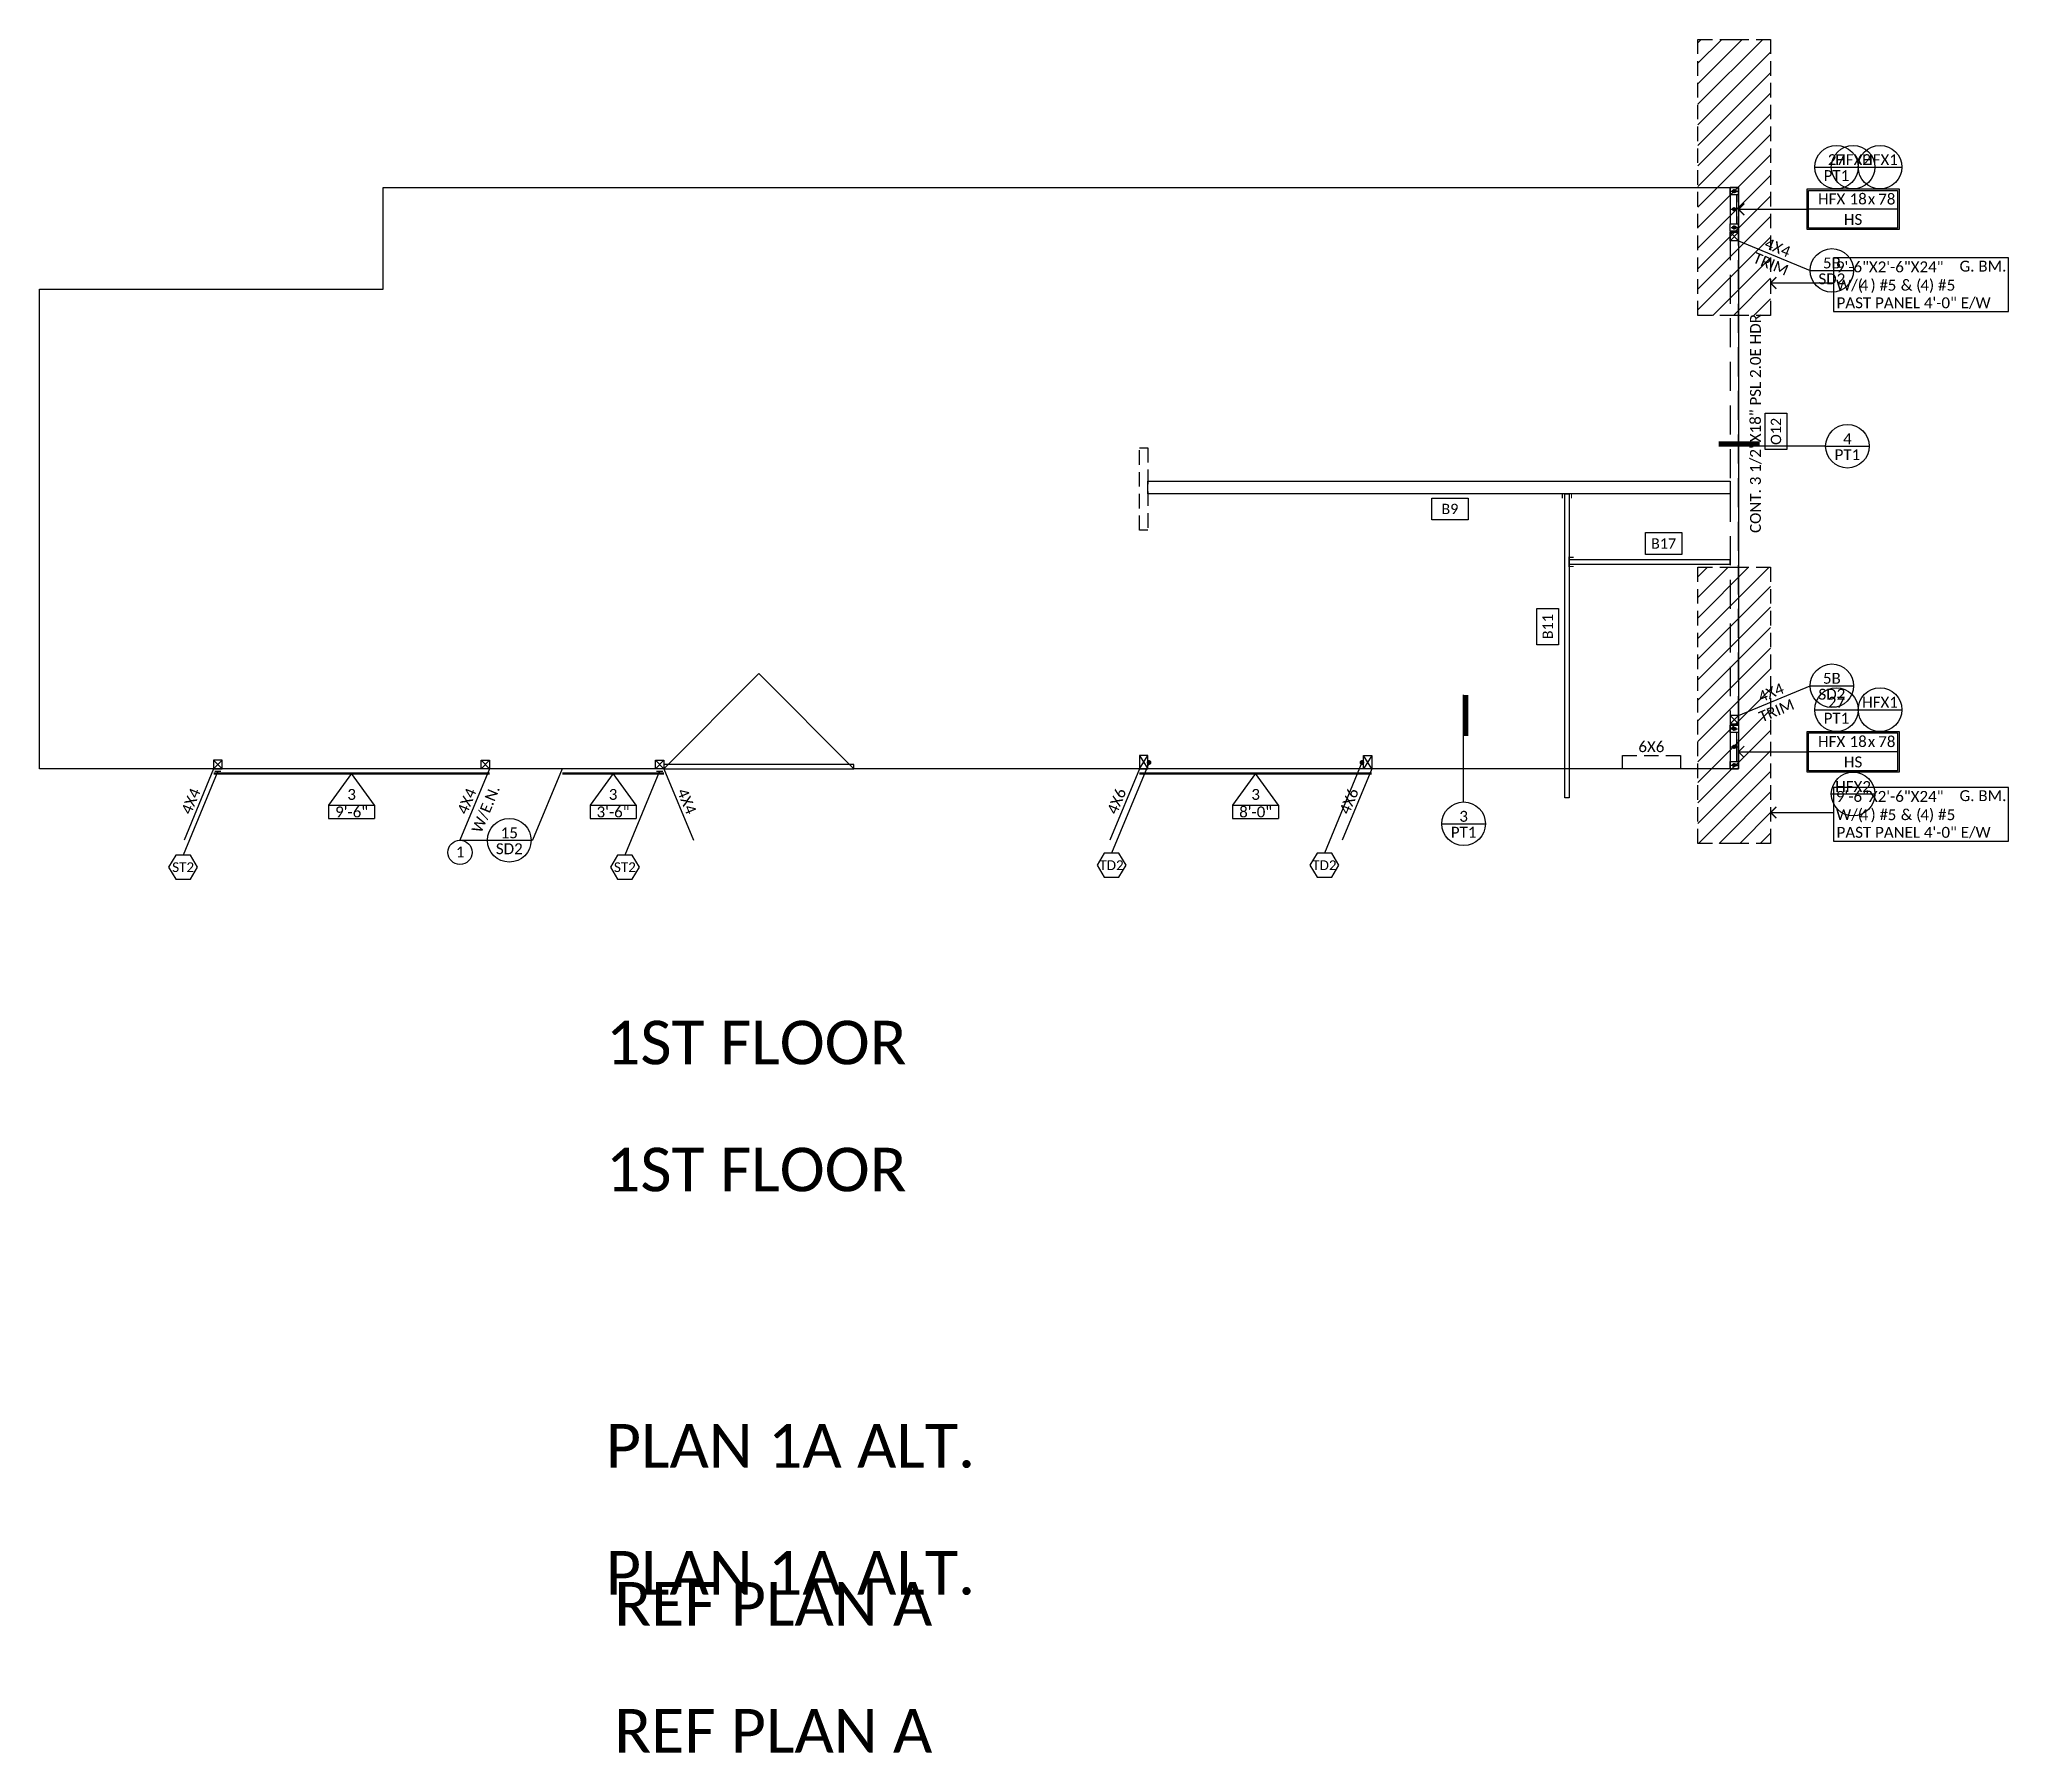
# Model space of a CAD drawing. Header units: inches. Extents: x -4772 to 8114, y -459 to 2752.
# Drawn here: x 3518 to 4331, y 1503 to 2210 of the extents above; entities that cross this region are included whole.
import ezdxf
from ezdxf.enums import TextEntityAlignment as Align

# ---------------------------------------------------------------- set-up
doc = ezdxf.new("R2010")
doc.units = ezdxf.units.IN
doc.header["$LTSCALE"] = 24
doc.header["$MEASUREMENT"] = 0
for name, pattern in [('DASHDOT2', [12.7, 6.35, -3.175, 0, -3.175]), ('DASHED', [0.75, 0.5, -0.25]), ('DASHED2', [0.375, 0.25, -0.125])]:
    doc.linetypes.add(name, pattern=pattern)
for name, color, linetype in [('FNDN_FTNG', 4, 'DASHED2'), ('FNDN_REV_1', 2, 'Continuous'), ('FNDN_SLAB', 6, 'Continuous'), ('FNDN_TEXT', 2, 'Continuous'), ('FRAME_BEAM', 5, 'Continuous'), ('FRAME_DROP', 5, 'DASHED'), ('FRAME_HDR', 70, 'Continuous'), ('FRAME_POST', 4, 'Continuous'), ('FRAME_SWALL', 3, 'SWALL'), ('FRAME_SWTXT', 2, 'Continuous'), ('FRAME_TEXT', 2, 'Continuous')]:
    doc.layers.add(name, color=color, linetype=linetype)
doc.styles.add('ARC-TEXT', font='CALIBRI.TTF', dxfattribs={"height": 4.5})
doc.linetypes.add('SWALL', pattern='A,0.25,0.25,["//",ARC-TEXT,S=0.015,R=0,X=0.01,Y=0.01],0.25', length=0.75)
doc.dimstyles.new('post tension', dxfattribs={"dimscale": 48, "dimtxt": 4.5, "dimasz": 0.09375, "dimexe": 0.09375, "dimexo": 0.09375, "dimgap": 0.03125, "dimtad": 1, "dimdec": 4, "dimzin": 3, "dimdsep": 46, "dimlunit": 4, "dimtxsty": 'ARC-TEXT', "dimblk": 'OPEN90', "dimcen": 0.0625, "dimclrd": 1, "dimclre": 2, "dimclrt": 2, "dimadec": 0, "dimazin": 0, "dimtfac": 1, "dimtdec": 4, "dimtmove": 2, "dimatfit": 0, "dimldrblk": 'LEADER-ARROW', "dimfxl": 1, "dimfrac": 2, "dimtzin": 3, "dimarcsym": 0})

msp = doc.modelspace()

# ---------------------------------------------------------------- texts
at = {"layer": 'FNDN_TEXT', "style": 'ARC-TEXT'}
for s, p in [('1ST FLOOR', (3751.96026, 1734.79247)), ('PLAN 1A ALT.', (3751.96026, 1568.26286)), ('REF PLAN A', (3755.41862, 1503.02648))]:
    msp.add_text(s, height=18, dxfattribs=at).set_placement(p)
at = {"layer": 'FRAME_TEXT', "style": 'ARC-TEXT'}
for s, rotation, p in [('4X4', 337.5, (4234.68242, 2121.1895)), ('TRIM', 337.5, (4231.86983, 2114.39931)), ('CONT. 3 1/2"X18" PSL 2.0E HDR', 90, (4230.48683, 2051.84504)), ('4X4', 22.5, (4234.68242, 1937.43537)), ('TRIM', 22.5, (4236.96704, 1930.00453)), ('4X4', 67.5, (3583.77741, 1894.53036)), ('4X4', 67.5, (3697.79213, 1894.53036)), ('W/E.N.', 67.5, (3705.60889, 1891.29255)), ('4X4', 292.5, (3782.05257, 1894.49518)), ('4X6', 67.5, (3966.27741, 1894.53036)), ('4X6', 67.5, (4062.27741, 1894.53036))]:
    msp.add_text(s, height=4.5, rotation=rotation, dxfattribs=at).set_placement(p, align=Align.BOTTOM_CENTER)
msp.add_text('6X6', height=4.5, dxfattribs=at).set_placement((4183.90035, 1914.81243), align=Align.BOTTOM_CENTER)
for s, p in [('1ST FLOOR', (3751.96026, 1787.23085)), ('PLAN 1A ALT.', (3751.96026, 1620.70125)), ('REF PLAN A', (3755.41862, 1555.46486))]:
    msp.add_text(s, height=18, dxfattribs=at).set_placement(p)

# ---------------------------------------------------------------- blocks, each defined once
blk = doc.blocks.new('TEC_BM')
blk.add_lwpolyline([(-7.5, 4.5), (7.5, 4.5), (7.5, -4.5), (-7.5, -4.5), (-7.5, 4.5)])
at = {"style": 'ARC-TEXT', "width": 1.00018}
blk.add_attdef('BM', text='', height=4.27, dxfattribs=at).set_placement((0, 0), align=Align.MIDDLE_CENTER)
blk = doc.blocks.new('*U132')
at = {"color": 3, "linetype": 'Continuous'}
for p, q in [((0, -3.5), (0, 0)), ((0, 0), (3, 0)), ((3, 0), (15, 0)), ((15, 0), (18, 0)), ((18, 0), (18, -3.5)), ((3, -3.5), (0, -3.5)), ((3, -0.8), (15, -0.8)), ((3, -3.5), (15, -3.5)), ((18, -3.5), (15, -3.5))]:
    blk.add_line(p, q, dxfattribs=at)
at = {"color": 3, "linetype": 'DASHED2', "ltscale": 3}
for p, q in [((3, 0), (3, -3.5)), ((15, -3.5), (15, 0))]:
    blk.add_line(p, q, dxfattribs=at)
at = {"color": 1, "linetype": 'DASHDOT2'}
for p, q in [((1.19, -1.73), (0.69, -1.73)), ((1.65, -1.73), (1.35, -1.73)), ((1.5, -1.42), (1.5, -0.42)), ((1.5, -1.87), (1.5, -1.58)), ((1.5, -3.03), (1.5, -2.04)), ((2.31, -1.73), (1.81, -1.73)), ((8.69, -1.73), (8.19, -1.73)), ((9.15, -1.73), (8.85, -1.73)), ((9, -1.42), (9, -0.42)), ((9, -1.87), (9, -1.58)), ((9, -3.03), (9, -2.04)), ((9.81, -1.73), (9.31, -1.73)), ((16.19, -1.73), (15.69, -1.73)), ((16.65, -1.73), (16.35, -1.73)), ((16.5, -1.42), (16.5, -0.42)), ((16.5, -1.87), (16.5, -1.58)), ((16.5, -3.03), (16.5, -2.04)), ((17.31, -1.73), (16.81, -1.73))]:
    blk.add_line(p, q, dxfattribs=at)
at = {"color": 1}
for p, q in [((1.12, -1.28), (1.12, -2.25)), ((1.88, -2.25), (1.88, -1.28)), ((8.62, -1.28), (8.62, -2.25)), ((9.38, -2.25), (9.38, -1.28)), ((16.12, -1.28), (16.12, -2.25)), ((16.88, -2.25), (16.88, -1.28))]:
    blk.add_line(p, q, dxfattribs=at)
for centre, start, end in [((1.5, -1.28), 0, 180), ((1.5, -2.25), 180, 0), ((9, -1.28), 0, 180), ((9, -2.25), 180, 0), ((16.5, -1.28), 0, 180), ((16.5, -2.25), 180, 0)]:
    blk.add_arc(centre, 0.383, start, end, dxfattribs=at)
blk = doc.blocks.new('*U133')
at = {"layer": 'FRAME_SWTXT'}
blk.add_line((18.38, 0), (-18.38, 0), dxfattribs=at)
for points in [[(-19, 8.41), (19, 8.41), (19, -8.41), (-19, -8.41)], [(-18.38, 7.78), (18.38, 7.78), (18.38, -7.78), (-18.38, -7.78)]]:
    blk.add_lwpolyline(points, close=True, dxfattribs=at)
at = {"layer": 'FRAME_SWTXT', "style": 'ARC-TEXT'}
blk.add_text('HFX', height=4.5, dxfattribs=at).set_placement((-3.24, 0.67), align=Align.BOTTOM_RIGHT)
for s, p in [('x', (7.62, 0.67)), ('HS', (0, -7.78))]:
    blk.add_text(s, height=4.5, dxfattribs=at).set_placement(p, align=Align.BOTTOM_CENTER)
blk.add_attdef('W', text='', height=4.5, dxfattribs=at).set_placement((5.65, 0.67), align=Align.BOTTOM_RIGHT)
blk.add_attdef('H', text='', height=4.5, dxfattribs=at).set_placement((10.37, 0.62), align=Align.BOTTOM_LEFT)
blk = doc.blocks.new('TEC_DET')
blk.add_line((-9, 0), (9, 0))
blk.add_circle((0, 0), 9)
at = {"style": 'ARC-TEXT'}
for tag, p in [('NUM', (0, 3.08)), ('SHT', (0, -3.49))]:
    blk.add_attdef(tag, text='', height=4.5, dxfattribs=at).set_placement(p, align=Align.MIDDLE_CENTER)
blk = doc.blocks.new('_Open90')
at = {"color": 0, "linetype": 'ByBlock', "lineweight": -2}
for p, q in [((0, 0), (-1, 0)), ((-0.5, 0.5), (0, 0)), ((0, 0), (-0.5, -0.5))]:
    blk.add_line(p, q, dxfattribs=at)
blk = doc.blocks.new('LEADER-ARROW')
at = {"color": 1}
blk.add_line((0, 0), (-1.3, 0), dxfattribs=at)
at = {"color": 1, "const_width": 0.125}
for points in [[(0, 0), (-0.53, 0.53)], [(0, 0), (-0.53, -0.53)]]:
    blk.add_lwpolyline(points, dxfattribs=at)
blk = doc.blocks.new('GRADEBM')
at = {"style": 'ARC-TEXT'}
for s, p in [('G. BM.', (56.21, 1.65)), ('W/(  ) # ', (5.21, -6.21)), ('& (  ) # ', (31.94, -6.21))]:
    blk.add_text(s, height=4.5, dxfattribs=at).set_placement(p)
for tag, p in [('10\'-0"X1\'-10"X24"', (5.16, 1.34)), ('X', (26.53, -6.23)), ('X', (50.9, -6.23)), ('X', (5.41, -13.49))]:
    blk.add_attdef(tag, p, '', height=4.5, dxfattribs=at)
for p in [(16.75, -6.23), (41.82, -6.23)]:
    blk.add_attdef('X', text='', height=4.5, dxfattribs=at).set_placement(p, align=Align.CENTER)
blk = doc.blocks.new('*U145')
blk.add_line((36, 0), (-8.2, 0))
at = {"const_width": 2}
blk.add_lwpolyline([(8.8, 1), (-8.2, 1)], dxfattribs=at)
blk = doc.blocks.new('*U183')
for p, q in [((0, 3.5), (0, 0)), ((3.5, 3.5), (0, 3.5)), ((0, 0), (3.5, 0)), ((3.5, 0), (3.5, 3.5))]:
    blk.add_line(p, q)
at = {"color": 1}
for p, q in [((0, 3.5), (3.5, 0)), ((0, 0), (3.5, 3.5))]:
    blk.add_line(p, q, dxfattribs=at)
blk = doc.blocks.new('*U184')
for p, q in [((0, 3.5), (0, 0)), ((3.5, 3.5), (0, 3.5)), ((0, 0), (3.5, 0)), ((3.5, 0), (3.5, 3.5))]:
    blk.add_line(p, q)
at = {"color": 1}
for p, q in [((0, 3.5), (3.5, 0)), ((0, 0), (3.5, 3.5))]:
    blk.add_line(p, q, dxfattribs=at)
blk = doc.blocks.new('*U201')
for p, q in [((0, 5.5), (0, 0)), ((3.5, 5.5), (0, 5.5)), ((0, 0), (3.5, 0)), ((3.5, 0), (3.5, 5.5))]:
    blk.add_line(p, q)
at = {"color": 1}
for p, q in [((0, 5.5), (3.5, 0)), ((0, 0), (3.5, 5.5))]:
    blk.add_line(p, q, dxfattribs=at)
blk = doc.blocks.new('*U202')
for p, q in [((-3.5, 0), (-3.5, 5.5)), ((-3.5, 5.5), (0, 5.5)), ((0, 0), (-3.5, 0)), ((0, 5.5), (0, 0))]:
    blk.add_line(p, q)
at = {"color": 1}
for p, q in [((0, 5.5), (-3.5, 0)), ((0, 0), (-3.5, 5.5))]:
    blk.add_line(p, q, dxfattribs=at)
blk = doc.blocks.new('*U115')
for p, q in [((13, 9.5), (18.59, 9.5)), ((18.59, -9.5), (18.59, 9.5)), ((13, -9.5), (18.59, -9.5))]:
    blk.add_line(p, q)
at = {"flags": 128}
blk.add_lwpolyline([(13, -9.5), (13, 9.5), (0, 0)], close=True, dxfattribs=at)
at = {"style": 'ARC-TEXT'}
for tag, p in [('LENGTH', (15.85, 0)), ('NUM', (8.63, 0)), ('REF', (21.77, 0))]:
    blk.add_attdef(tag, text='', height=4.5, rotation=90, dxfattribs=at).set_placement(p, align=Align.MIDDLE_CENTER)
blk = doc.blocks.new('*U203')
for p, q in [((0, 3.5), (0, 0)), ((3.5, 3.5), (0, 3.5)), ((0, 0), (3.5, 0)), ((3.5, 0), (3.5, 3.5))]:
    blk.add_line(p, q)
at = {"color": 1}
for p, q in [((0, 3.5), (3.5, 0)), ((0, 0), (3.5, 3.5))]:
    blk.add_line(p, q, dxfattribs=at)
blk = doc.blocks.new('*U124')
for p, q in [((0, -1.25), (0, 1.25)), ((0, 0), (34.67, -14.36))]:
    blk.add_line(p, q)
blk = doc.blocks.new('TEC_HD_F')
blk.add_lwpolyline([(-3, -5), (3, -5), (6, 0), (3, 5), (-3, 5), (-6, 0), (-3, -5)])
at = {"style": 'ARC-TEXT'}
blk.add_attdef('HD', text='', height=4, dxfattribs=at).set_placement((0, 0), align=Align.MIDDLE_CENTER)
blk = doc.blocks.new('*U204')
for p, q in [((-3.5, 0), (-3.5, 3.5)), ((-3.5, 3.5), (0, 3.5)), ((0, 0), (-3.5, 0)), ((0, 3.5), (0, 0))]:
    blk.add_line(p, q)
at = {"color": 1}
for p, q in [((0, 3.5), (-3.5, 0)), ((0, 0), (-3.5, 3.5))]:
    blk.add_line(p, q, dxfattribs=at)
blk = doc.blocks.new('*U123')
for p, q in [((-3.5, 0), (-3.5, 3.5)), ((-3.5, 3.5), (0, 3.5)), ((0, 0), (-3.5, 0)), ((0, 3.5), (0, 0))]:
    blk.add_line(p, q)
at = {"color": 1}
for p, q in [((0, 3.5), (-3.5, 0)), ((0, 0), (-3.5, 3.5))]:
    blk.add_line(p, q, dxfattribs=at)
blk = doc.blocks.new('TEC_KNOTE')
blk.add_circle((0, 0), 5)
at = {"style": 'ARC-TEXT', "width": 1.00018}
blk.add_attdef('NOTE', text='', height=4.5, dxfattribs=at).set_placement((0.07, 0.16), align=Align.MIDDLE_CENTER)
blk = doc.blocks.new('CORE_HD_F')
blk.add_lwpolyline([(-3, -5), (3, -5), (6, 0), (3, 5), (-3, 5), (-6, 0), (-3, -5)])
at = {"style": 'ARC-TEXT'}
blk.add_attdef('HD', text='', height=4, dxfattribs=at).set_placement((0, 0), align=Align.MIDDLE_CENTER)
blk = doc.blocks.new('CORE_HDTAG')
blk.add_line((0, 0), (40.5, 0))
at = {"const_width": 1}
blk.add_lwpolyline([(-0.5, 0, 1), (0.5, 0, 1)], format="xyb", close=True, dxfattribs=at)

# ---------------------------------------------------------------- hatches: boundary and pattern name
at = {"layer": 'FNDN_TEXT'}
h = msp.add_hatch(dxfattribs=at)
h.set_pattern_fill('ANSI31', color=253, scale=48, style=2)
h.paths.add_polyline_path([(4218.15035, 2210.46331), (4233.15035, 2210.46331), (4233.15035, 2096.46331), (4218.15035, 2096.46331), (4203.15035, 2096.46331), (4203.15035, 2210.46331)])
h = msp.add_hatch(dxfattribs=at)
h.set_pattern_fill('ANSI31', color=253, scale=48, style=2)
h.paths.add_polyline_path([(4218.15035, 1992.46331), (4233.15035, 1992.46331), (4233.15035, 1878.46331), (4218.15035, 1878.46331), (4203.15035, 1878.46331), (4203.15035, 1992.46331)])

# ---------------------------------------------------------------- linework, layer by layer
at = {"layer": 'FNDN_FTNG'}
for points in [[(4218.15035, 2210.46331), (4233.15035, 2210.46331), (4233.15035, 2096.46331), (4218.15035, 2096.46331), (4203.15035, 2096.46331), (4203.15035, 2210.46331), (4218.15035, 2210.46331)], [(4218.15035, 1992.46331), (4233.15035, 1992.46331), (4233.15035, 1878.46331), (4218.15035, 1878.46331), (4203.15035, 1878.46331), (4203.15035, 1992.46331), (4218.15035, 1992.46331)]]:
    msp.add_lwpolyline(points, dxfattribs=at)
at = {"layer": 'FNDN_SLAB'}
msp.add_lwpolyline([(3517.90035, 1909.31243), (3517.90035, 2107.31243), (3659.9072, 2107.31243), (3659.9072, 2149.31243), (4219.90035, 2149.31243), (4219.90035, 1909.31243), (3854.40035, 1909.31243), (3815.15771, 1948.55507), (3775.91507, 1909.31243), (3517.90035, 1909.31243)], dxfattribs=at)
at = {"layer": 'FNDN_TEXT', "color": 1}
for points in [[(4259.1938, 2098.0556), (4331.49315, 2098.0556), (4331.49315, 2120.22048), (4259.1938, 2120.22048)], [(4259.1938, 1879.39703), (4331.49315, 1879.39703), (4331.49315, 1901.56192), (4259.1938, 1901.56192)]]:
    msp.add_lwpolyline(points, close=True, dxfattribs=at)
at = {"layer": 'FRAME_BEAM'}
msp.add_lwpolyline([(4216.40035, 2022.81243), (3975.90035, 2022.81243), (3975.90035, 2028.06243), (4216.40035, 2028.06243), (4216.40035, 2022.81243)], dxfattribs=at)
at = {"layer": 'FRAME_DROP'}
msp.add_lwpolyline([(4219.90035, 1909.31243), (4219.90035, 2149.31243), (4216.40035, 2149.31243), (4216.40035, 1909.31243), (4219.90035, 1909.31243)], dxfattribs=at)
at = {"layer": 'FRAME_DROP', "linetype": 'DASHED2'}
msp.add_lwpolyline([(3975.90035, 2041.81243), (3975.90035, 2007.81243), (3972.40035, 2007.81243), (3972.40035, 2041.81243), (3975.90035, 2041.81243)], dxfattribs=at)
at = {"layer": 'FRAME_HDR'}
for points in [[(4149.90035, 2022.81243), (4149.90035, 1897.31243), (4148.15035, 1897.31243), (4148.15035, 2022.81243), (4149.90035, 2022.81243)], [(4149.90035, 1993.81243), (4216.40035, 1993.81243), (4216.40035, 1995.56243), (4149.90035, 1995.56243), (4149.90035, 1993.81243)], [(3775.91507, 1909.31243), (3854.40035, 1909.31243), (3854.40035, 1911.06243), (3775.91507, 1911.06243), (3775.91507, 1909.31243)]]:
    msp.add_lwpolyline(points, dxfattribs=at)
at = {"layer": 'FRAME_HDR', "linetype": 'DASHED2'}
msp.add_lwpolyline([(4171.90035, 1914.81243), (4195.90035, 1914.81243), (4195.90035, 1909.31243), (4171.90035, 1909.31243), (4171.90035, 1914.81243)], dxfattribs=at)
at = {"layer": 'FRAME_SWALL', "linetype": 'DASHED2', "const_width": 1}
for points in [[(3589.90035, 1907.31243), (3703.91507, 1907.31243)], [(3733.91507, 1907.31243), (3775.91507, 1907.31243)], [(3972.40035, 1907.31243), (4068.40035, 1907.31243)]]:
    msp.add_lwpolyline(points, dxfattribs=at)
at = {"layer": 'FRAME_TEXT'}
for p, q in [((4219.90035, 2127.31243), (4249.46449, 2115.06656)), ((4219.90035, 1931.31243), (4249.46449, 1943.5583)), ((3972.40035, 1912.81243), (3972.40035, 1909.31243)), ((3589.90035, 1909.31243), (3577.65448, 1879.74829)), ((3703.91507, 1909.31243), (3691.6692, 1879.74829)), ((3733.91507, 1909.31243), (3721.6692, 1879.74829)), ((3775.91507, 1909.31243), (3788.16094, 1879.74829)), ((3972.40035, 1909.31243), (3960.15448, 1879.74829)), ((4068.40035, 1909.31243), (4056.15448, 1879.74829)), ((3691.6692, 1879.74829), (3721.6692, 1879.74829))]:
    msp.add_line(p, q, dxfattribs=at)
at = {"layer": 'FRAME_TEXT', "const_width": 0.5}
for points in [[(4150.90035, 2020.93743), (4150.90035, 2022.81243), (4147.15035, 2022.81243), (4147.15035, 2020.93743)], [(4151.77535, 1996.56243), (4149.90035, 1996.56243), (4149.90035, 1992.81243), (4151.77535, 1992.81243)]]:
    msp.add_lwpolyline(points, dxfattribs=at)

# ---------------------------------------------------------------- block references
at = {"layer": 'FNDN_REV_1'}
ref = msp.add_blockref('GRADEBM', (4254.99755, 2112.93953), dxfattribs=at)
ref.add_attrib('10\'-0"X1\'-10"X24"', '9\'-6"X2\'-6"X24"', (4260.15834, 2114.27995), dxfattribs={"layer": '0', "height": 4.5, "style": 'ARC-TEXT'})
ref.add_attrib('X', '5', (4281.53029, 2106.70669), dxfattribs={"layer": '0', "height": 4.5, "style": 'ARC-TEXT'})
ref.add_attrib('X', '4', dxfattribs={"layer": '0', "height": 4.5, "style": 'ARC-TEXT'}).set_placement((4296.82124, 2106.70669), align=Align.CENTER)
ref.add_attrib('X', '5', (4305.89354, 2106.70669), dxfattribs={"layer": '0', "height": 4.5, "style": 'ARC-TEXT'})
ref.add_attrib('X', '4', dxfattribs={"layer": '0', "height": 4.5, "style": 'ARC-TEXT'}).set_placement((4271.74718, 2106.70669), align=Align.CENTER)
ref.add_attrib('X', 'PAST PANEL 4\'-0" E/W', (4260.41154, 2099.44664), dxfattribs={"layer": '0', "height": 4.5, "style": 'ARC-TEXT'})
ref = msp.add_blockref('GRADEBM', (4254.99755, 1894.28096), dxfattribs=at)
ref.add_attrib('10\'-0"X1\'-10"X24"', '9\'-6"X2\'-6"X24"', (4260.15834, 1895.62139), dxfattribs={"layer": '0', "height": 4.5, "style": 'ARC-TEXT'})
ref.add_attrib('X', '5', (4281.53029, 1888.04813), dxfattribs={"layer": '0', "height": 4.5, "style": 'ARC-TEXT'})
ref.add_attrib('X', '4', dxfattribs={"layer": '0', "height": 4.5, "style": 'ARC-TEXT'}).set_placement((4296.82124, 1888.04813), align=Align.CENTER)
ref.add_attrib('X', '5', (4305.89354, 1888.04813), dxfattribs={"layer": '0', "height": 4.5, "style": 'ARC-TEXT'})
ref.add_attrib('X', '4', dxfattribs={"layer": '0', "height": 4.5, "style": 'ARC-TEXT'}).set_placement((4271.74718, 1888.04813), align=Align.CENTER)
ref.add_attrib('X', 'PAST PANEL 4\'-0" E/W', (4260.41154, 1880.78807), dxfattribs={"layer": '0', "height": 4.5, "style": 'ARC-TEXT'})
at = {"layer": 'FNDN_TEXT'}
for name, p, values in [('TEC_DET', (4260.36775, 2157.71921), {'NUM': '27', 'SHT': 'PT1'}), ('TEC_DET', (4264.90035, 2042.46331), {'NUM': '4', 'SHT': 'PT1'}), ('TEC_DET', (4260.36775, 1933.68164), {'NUM': '27', 'SHT': 'PT1'}), ('TEC_DET', (4106.32719, 1886.56131), {'NUM': '3', 'SHT': 'PT1'}), ('TEC_HD_F', (3577.29076, 1868.64531), {'HD': 'ST2'}), ('TEC_HD_F', (3759.80547, 1868.64531), {'HD': 'ST2'}), ('CORE_HD_F', (3960.86361, 1869.45397), {'HD': 'TD2'}), ('CORE_HD_F', (4048.82105, 1869.45397), {'HD': 'TD2'})]:
    msp.add_blockref(name, p, dxfattribs=at).add_auto_attribs(values)
ref = msp.add_blockref('TEC_DET', (4278.36775, 2157.71921), dxfattribs=at)
ref.add_attrib('NUM', 'HFX1', dxfattribs={"layer": '0', "height": 4.5, "style": 'ARC-TEXT'}).set_placement((4278.36775, 2160.80025), align=Align.MIDDLE_CENTER)
msp.add_blockref('*U145', (4219.90035, 2042.46331), dxfattribs=at)
for name, p, rotation in [('*U145', (4106.32719, 1931.56131), 270), ('CORE_HDTAG', (3976.36229, 1911.87109), 247.5000000000001), ('CORE_HDTAG', (4064.31973, 1911.87109), 247.5000000000001), ('*U124', (3591.65035, 1908.31243), 270.0000000000003), ('*U124', (3774.16507, 1908.31243), 270.0000000000021)]:
    msp.add_blockref(name, p, dxfattribs=dict(at, rotation=rotation))
ref = msp.add_blockref('TEC_DET', (4278.36775, 1933.68164), dxfattribs=at)
ref.add_attrib('NUM', 'HFX1', dxfattribs={"layer": '0', "height": 4.5, "style": 'ARC-TEXT'}).set_placement((4278.36775, 1936.76268), align=Align.MIDDLE_CENTER)
at = {"layer": 'FRAME_POST', "extrusion": (1.22465e-16, 0, -1)}
msp.add_blockref('*U183', (-4219.90035, 2127.31243), dxfattribs=at)
at = {"layer": 'FRAME_POST'}
for name, p, rotation in [('*U184', (4219.90035, 1931.31243), 180), ('*U123', (3703.91507, 1909.31243), 359.9999999963471), ('*U204', (3775.91507, 1909.31243), 1.857443933974694e-12)]:
    msp.add_blockref(name, p, dxfattribs=dict(at, rotation=rotation))
for name, p in [('*U203', (3589.90035, 1909.31243)), ('*U201', (3972.40035, 1909.31243)), ('*U202', (4068.40035, 1909.31243))]:
    msp.add_blockref(name, p, dxfattribs=at)
at = {"layer": 'FRAME_SWALL', "rotation": 270}
for p in [(4219.90035, 2149.31243), (4219.90035, 1927.31243)]:
    msp.add_blockref('*U132', p, dxfattribs=at)
at = {"layer": 'FRAME_SWTXT'}
for p in [(4267.23961, 2140.31243), (4267.23961, 1916.27486)]:
    msp.add_blockref('*U133', p, dxfattribs=at).add_auto_attribs({'H': '78', 'W': '18'})
for p, rotation, values in [((3646.90771, 1907.31243), 270, {'NUM': '3', 'LENGTH': '9\'-6"'}), ((3754.91507, 1907.31243), 270.0000000000019, {'NUM': '3', 'LENGTH': '3\'-6"'}), ((4020.40035, 1907.31243), 270, {'NUM': '3', 'LENGTH': '8\'-0"'})]:
    msp.add_blockref('*U115', p, dxfattribs=dict(at, rotation=rotation)).add_auto_attribs(values)
at = {"layer": 'FRAME_TEXT'}
ref = msp.add_blockref('TEC_DET', (4267.23961, 2157.71921), dxfattribs=at)
ref.add_attrib('NUM', 'HFX2', dxfattribs={"layer": '0', "height": 4.5, "style": 'ARC-TEXT'}).set_placement((4267.23961, 2160.80025), align=Align.MIDDLE_CENTER)
for name, p, values in [('TEC_DET', (4258.46449, 2115.06656), {'NUM': '5B', 'SHT': 'SD2'}), ('TEC_BM', (4100.65825, 2016.56409), {'BM': 'B9'}), ('TEC_BM', (4188.9438, 2002.31153), {'BM': 'B17'}), ('TEC_DET', (4258.46449, 1943.5583), {'NUM': '5B', 'SHT': 'SD2'}), ('TEC_DET', (3712.04659, 1879.74829), {'NUM': '15', 'SHT': 'SD2'}), ('TEC_KNOTE', (3691.6692, 1874.74829), {'NOTE': '1'})]:
    msp.add_blockref(name, p, dxfattribs=at).add_auto_attribs(values)
at = {"layer": 'FRAME_TEXT', "rotation": 90}
for p, values in [((4235.36997, 2048.59212), {'BM': 'O12'}), ((4141.05882, 1967.97153), {'BM': 'B11'})]:
    msp.add_blockref('TEC_BM', p, dxfattribs=at).add_auto_attribs(values)
at = {"layer": 'FRAME_TEXT'}
ref = msp.add_blockref('TEC_DET', (4267.23961, 1898.86809), dxfattribs=at)
ref.add_attrib('NUM', 'HFX2', dxfattribs={"layer": '0', "height": 4.5, "style": 'ARC-TEXT'}).set_placement((4267.23961, 1901.94913), align=Align.MIDDLE_CENTER)

msp.set_redraw_order([(e.dxf.handle, doc.entitydb.next_handle()) for e in msp.query("TEXT MTEXT ATTDEF DIMENSION ARC_DIMENSION")])  # texts and dimensions are drawn at this point

# ---------------------------------------------------------------- leaders
at = {"layer": 'FNDN_TEXT'}
for points in [[(4233.15035, 2109.87632), (4259.1938, 2109.87632)], [(4233.15035, 1891.21776), (4259.1938, 1891.21776)]]:
    msp.add_leader(points, dimstyle='post tension', override={"dimtad": 0}, dxfattribs=at)
at = {"layer": 'FRAME_SWTXT'}
for points in [[(4219.90035, 2140.31243), (4248.23961, 2140.31243)], [(4219.90035, 1916.27486), (4248.23961, 1916.27486)]]:
    msp.add_leader(points, dimstyle='post tension', override={"dimtad": 0}, dxfattribs=at)

doc.saveas('drawing.dxf')
